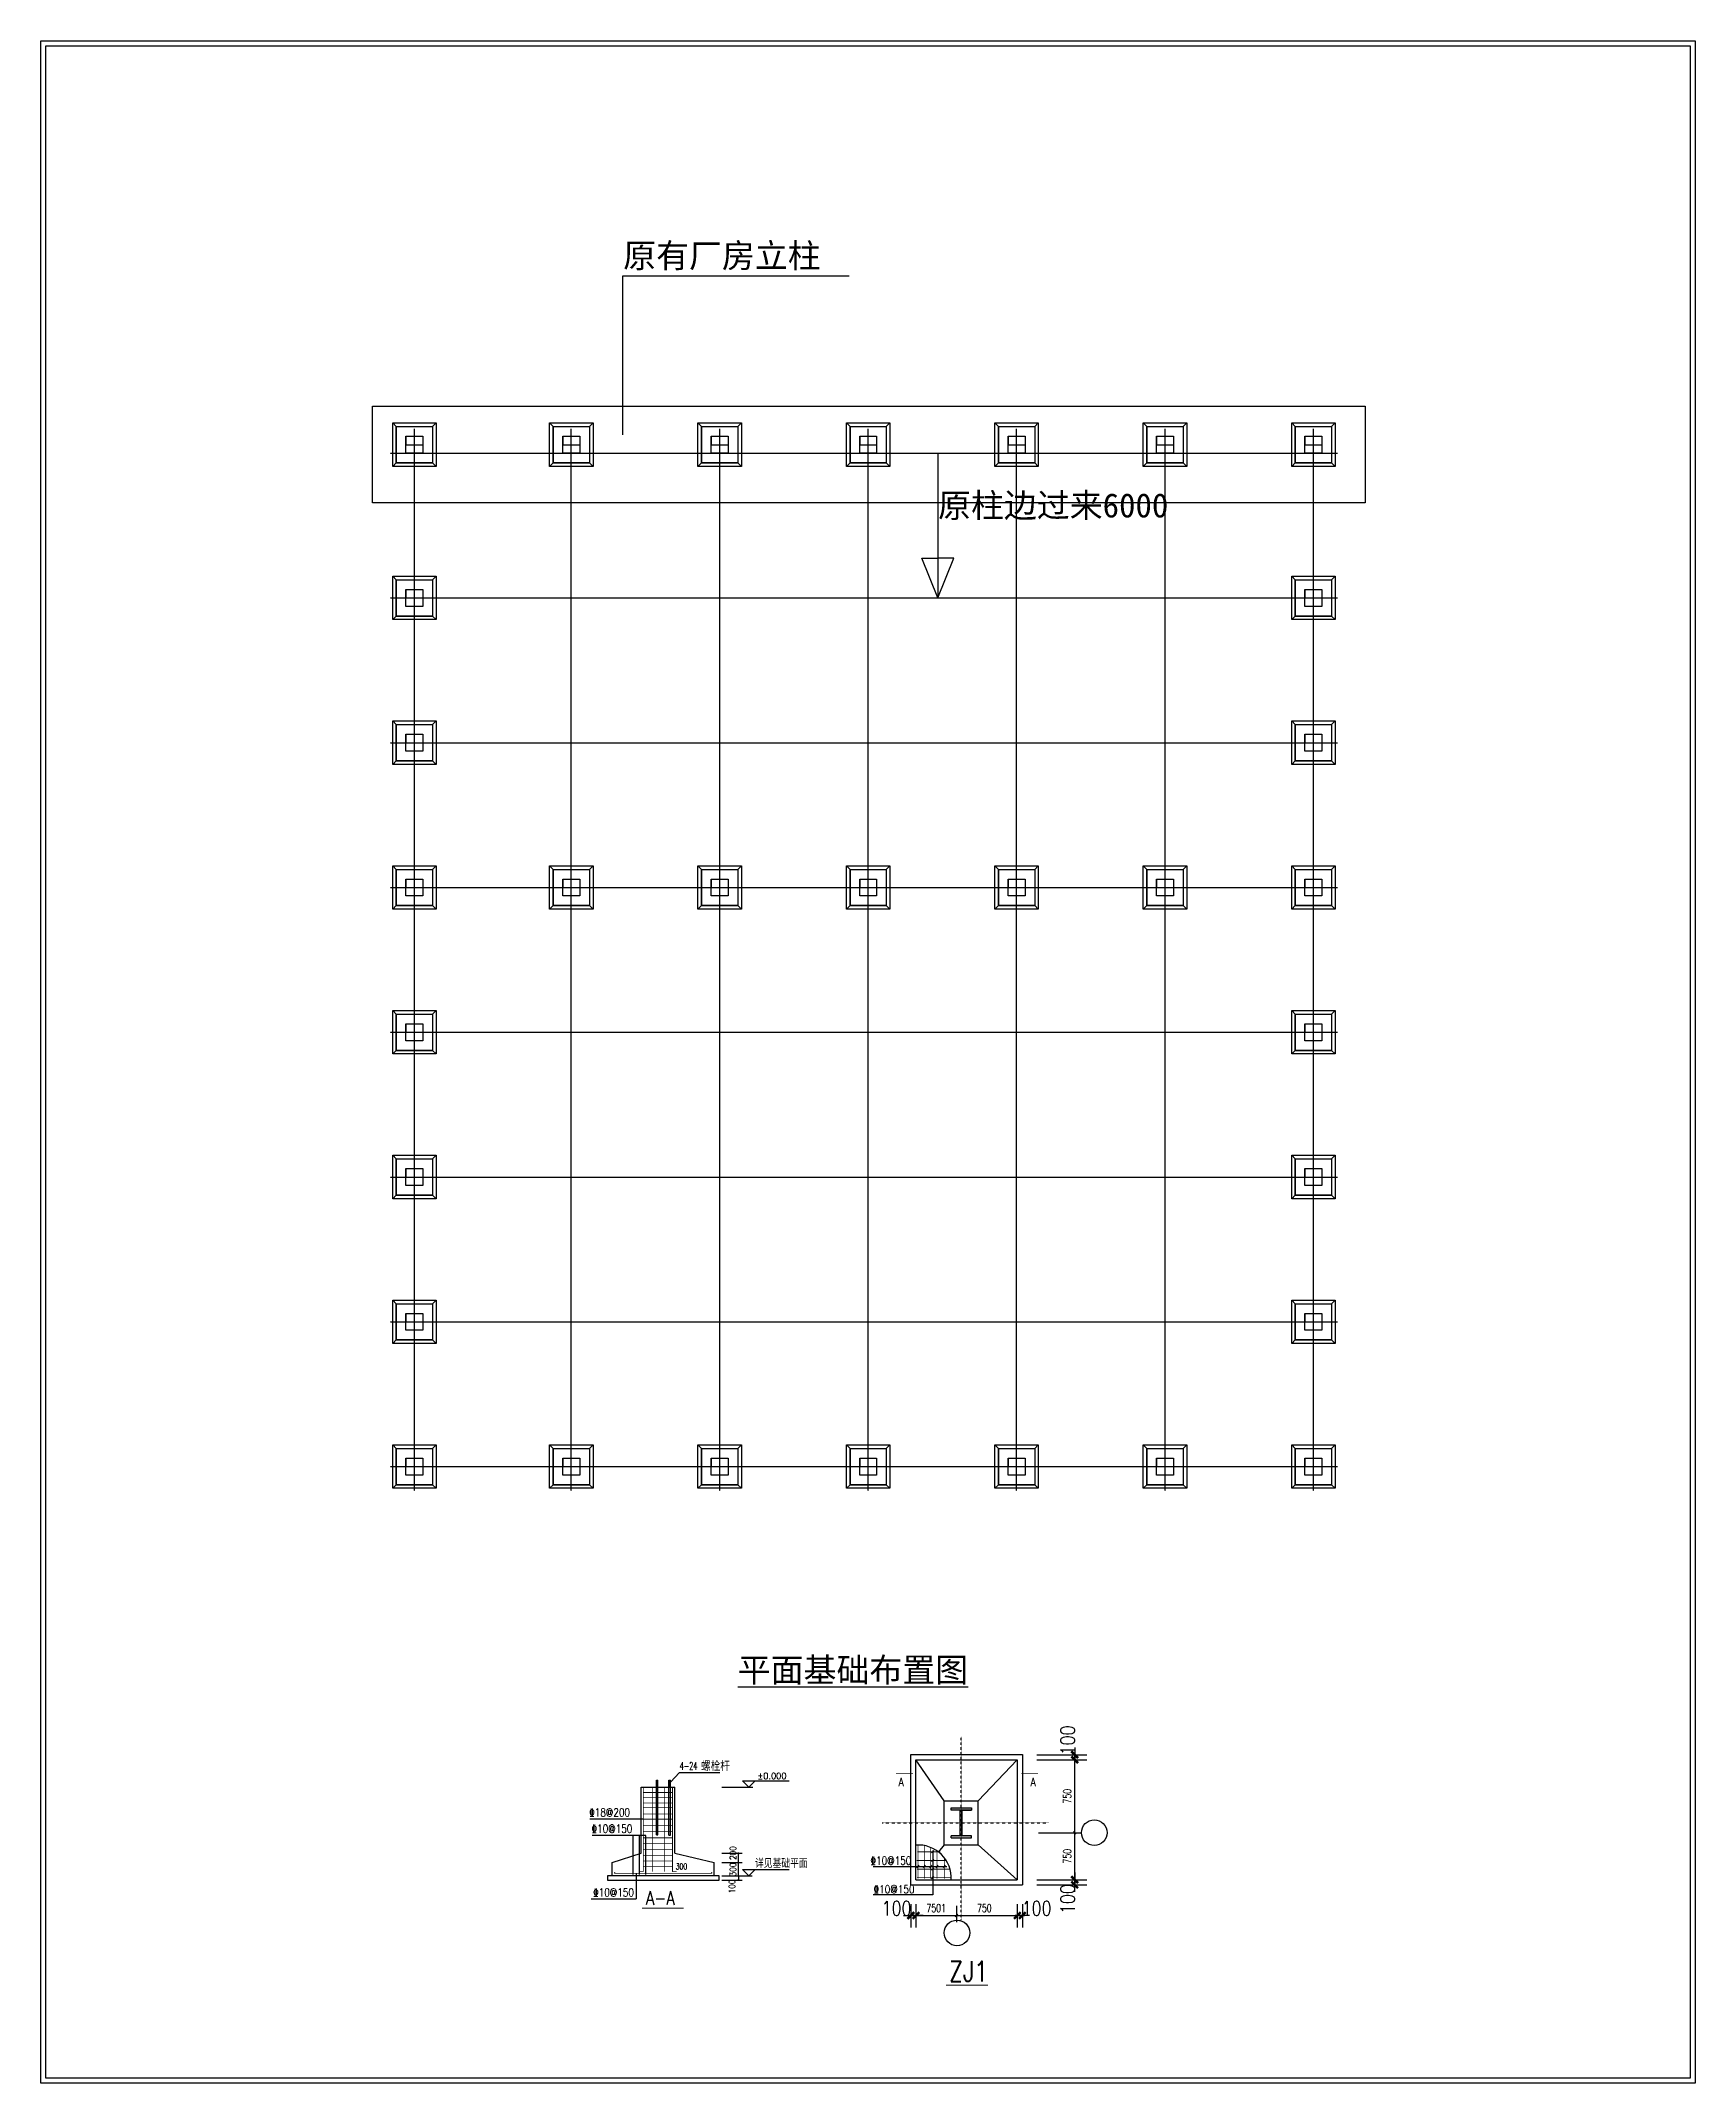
# Model space of a CAD drawing. Header units: millimetres. Extents: x -300006 to 582436, y -239689 to 0.
# Drawn here: x -258258 to -189713, y -133800 to -49163 of the extents above; entities that cross this region are included whole.
import ezdxf
from ezdxf.enums import TextEntityAlignment as Align

# ---------------------------------------------------------------- set-up
doc = ezdxf.new("R2010")
doc.units = ezdxf.units.MM
doc.linetypes.add('ACAD_ISO04W100', pattern=[30.5, 24, -3, 0.5, -3])
doc.linetypes.add('DOTE', pattern=[2.42, 2, -0.2, 0.02, -0.2])
for name, color, linetype in [('201', 8, 'Continuous'), ('202', 1, 'Continuous'), ('205', 253, 'Continuous'), ('AXIS', 3, 'Continuous'), ('DOTE', 252, 'DOTE'), ('JT', 2, 'Continuous'), ('PUB_DIM', 3, 'Continuous'), ('PUB_TEXT', 7, 'Continuous'), ('PUB_TX', 3, 'Continuous'), ('PUB_WZ', 7, 'Continuous'), ('ZAX1', 3, 'Continuous')]:
    doc.layers.add(name, color=color, linetype=linetype)
doc.styles.add('_HZTXT', font='txt.shx', dxfattribs={"width": 0.8, "bigfont": 'hztxt.shx'})
doc.styles.add('_ROMANS', font='romans__.ttf', dxfattribs={"width": 0.6})
doc.styles.add('_TCH_DIM_T3', font='SIMPLEX', dxfattribs={"width": 0.705882, "bigfont": 'GBCBIG'})
doc.styles.add('_TXT', font='SIMPLEX.shx', dxfattribs={"width": 0.6})
doc.styles.add('DIM_FONT', font='SIMPLEX.shx', dxfattribs={"width": 0.8})
doc.styles.get("Standard").update_dxf_attribs({"font": 'txt.shx', "height": 200})
doc.dimstyles.new('AXIS200', dxfattribs={"dimscale": 2, "dimtxt": 300, "dimasz": 1, "dimexe": 250, "dimexo": 300, "dimgap": 150, "dimtad": 1, "dimdec": 0, "dimzin": 0, "dimdsep": 46, "dimtxsty": 'DIM_FONT', "dimblk": '_DIMX', "dimcen": 0.09, "dimse1": 1, "dimse2": 1, "dimclrt": 7, "dimadec": 0, "dimazin": 0, "dimtfac": 1, "dimtdec": 0, "dimtix": 1, "dimtmove": 2, "dimatfit": 3, "dimldrblk": '_DIMX', "dimfxl": 1, "dimtolj": 1, "dimtzin": 0, "dimarcsym": 0})

msp = doc.modelspace()

# ---------------------------------------------------------------- texts
at = {"char_height": 1000, "attachment_point": 1}
for s, insert in [('{\\fSimSun|b1|i0|c134|p2;原有厂房立柱}', (-234129.5, -57562.5)), ('{\\fSimSun|b1|i0|c134|p2;原柱边过来6000}', (-221083.1, -67914)), ('{\\fSimSun|b1|i0|c134|p2;\\L平面基础布置图}', (-229381.6, -116176.3))]:
    msp.add_mtext_dynamic_manual_height_columns(s, width=11844.803, gutter_width=1, heights=[0], dxfattribs=dict(at, insert=insert))
at = {"layer": '205', "width": 1.05231}
msp.add_text('%%p0.000', height=262.5, dxfattribs=at).set_placement((-228560.9, -121196.6, 109.6), (-227363.9, -121196.6, 109.6), align=Align.FIT)
at = {"layer": '205'}
for s, width, p, p2 in [('200', 0.925713, (-229450.4, -124550.4, 109.6), (-229450.4, -123983.4, 109.6)), ('300', 0.925713, (-229450.4, -125229.4, 109.6), (-229450.4, -124662.4, 109.6)), ('100', 1.079999, (-229490.9, -125934.5, 109.6), (-229490.9, -125367.5, 109.6))]:
    msp.add_text(s, height=262.5, rotation=90, dxfattribs=dict(at, width=width)).set_placement(p, p2, align=Align.FIT)
at = {"layer": '205', "style": '_HZTXT', "width": 0.8}
msp.add_text('详见基础平面', height=336, dxfattribs=at).set_placement((-228665.5, -124876.8, 54.8))
at = {"layer": 'PUB_DIM', "color": 7, "style": '_TCH_DIM_T3', "width": 0.705882}
msp.add_text('750', height=333.2, dxfattribs=at).set_placement((-219469, -126709.2, 54.8))
at = {"layer": 'PUB_DIM', "color": 7, "char_height": 333.2, "attachment_point": 5, "rotation": 90, "style": '_TCH_DIM_T3'}
for insert in [(-215728.8, -121908.3, 54.8), (-215728.8, -124393.8, 54.8)]:
    msp.add_mtext('\\A1;750', dxfattribs=dict(at, insert=insert))
at = {"layer": 'PUB_DIM', "color": 7, "insert": (-221160.2, -126542.6, 54.8), "char_height": 333.2, "attachment_point": 5, "style": '_TCH_DIM_T3'}
msp.add_mtext('\\A1;7501', dxfattribs=at)
at = {"layer": 'PUB_TEXT'}
for s, height, style, width, p in [('4-24', 315, '_ROMANS', 0.6, (-231787.9, -120809.4, 109.6)), ('螺栓杆', 385, '_HZTXT', 0.8, (-230906.5, -120860.6, 109.6)), ('A-A', 560, '_TXT', 0.8, (-233190.7, -126407, 109.6)), ('ZJ1', 840, '_TXT', 0.8, (-220624.1, -129586.7, 109.6))]:
    msp.add_text(s, height=height, dxfattribs=dict(at, style=style, width=width)).set_placement(p)
at = {"layer": 'PUB_TX', "style": 'DIM_FONT', "width": 0.8}
for p in [(-222612.5, -121321.3, 109.6), (-217146.3, -121321.3, 109.6)]:
    msp.add_text('A', height=350, dxfattribs=at).set_placement(p, align=Align.MIDDLE)
at = {"layer": 'PUB_WZ'}
for s, height, style, width, p in [('%%13218@200', 336, '_HZTXT', 0.8, (-235538.3, -122748.9, 109.6)), ('%%13210@150', 336, '_HZTXT', 0.8, (-235441.8, -123423.1, 109.6)), ('%%13210@150', 336, '_HZTXT', 0.8, (-223883.1, -124746.5, 109.6)), ('300', 252, '_TXT', 0.6, (-231952.5, -124944.1, 109.6)), ('%%13210@150', 336, '_HZTXT', 0.8, (-235375.6, -126065.5, 109.6)), ('%%13210@150', 336, '_HZTXT', 0.8, (-223754.1, -125932.4, 109.6))]:
    msp.add_text(s, height=height, dxfattribs=dict(at, style=style, width=width)).set_placement(p)

# ---------------------------------------------------------------- blocks, each defined once
blk = doc.blocks.new('_DIMX')
blk.add_line((-150, 0), (150, 0))
at = {"const_width": 50}
blk.add_lwpolyline([(-70, -70), (70, 70)], dxfattribs=at)
blk = doc.blocks.new('*D6')
at = {"layer": 'AXIS', "color": 0, "lineweight": -2, "transparency": 16777216}
for p, q in [((-222212, -126851), (-222214, -126851)), ((-222210, -126377), (-222210, -127351)), ((-222210, -126851), (-222000, -126851)), ((-222000, -126377), (-222000, -127351)), ((-221998, -126851), (-221996, -126851))]:
    blk.add_line(p, q, dxfattribs=at)
at = {"layer": 'Defpoints', "color": 0, "transparency": 16777216}
for p in [(-222210, -125777), (-222000, -125777), (-222000, -126851)]:
    blk.add_point(p, dxfattribs=at)
at = {"layer": 'AXIS', "color": 0, "lineweight": -2, "transparency": 16777216, "xscale": 2, "yscale": 2, "zscale": 2}
blk.add_blockref('_DIMX', (-222210, -126851), dxfattribs=at)
at = {"layer": 'AXIS', "color": 0, "lineweight": -2, "transparency": 16777216, "xscale": 2, "yscale": 2, "zscale": 2, "rotation": 180}
blk.add_blockref('_DIMX', (-222000, -126851), dxfattribs=at)
at = {"layer": 'AXIS', "color": 7, "transparency": 16777216, "insert": (-222803, -126556), "char_height": 600, "attachment_point": 5, "style": 'DIM_FONT'}
blk.add_mtext('\\A1;100', dxfattribs=at)
blk = doc.blocks.new('*D7')
at = {"layer": 'AXIS', "color": 0, "lineweight": -2, "transparency": 16777216}
for p, q in [((-217802, -126851), (-217804, -126851)), ((-217800, -126377), (-217800, -127351)), ((-217800, -126851), (-217590, -126851)), ((-217590, -126377), (-217590, -127351)), ((-217588, -126851), (-217586, -126851))]:
    blk.add_line(p, q, dxfattribs=at)
at = {"layer": 'Defpoints', "color": 0, "transparency": 16777216}
for p in [(-217800, -125777), (-217590, -125777), (-217590, -126851)]:
    blk.add_point(p, dxfattribs=at)
at = {"layer": 'AXIS', "color": 0, "lineweight": -2, "transparency": 16777216, "xscale": 2, "yscale": 2, "zscale": 2}
blk.add_blockref('_DIMX', (-217800, -126851), dxfattribs=at)
at = {"layer": 'AXIS', "color": 0, "lineweight": -2, "transparency": 16777216, "xscale": 2, "yscale": 2, "zscale": 2, "rotation": 180}
blk.add_blockref('_DIMX', (-217590, -126851), dxfattribs=at)
at = {"layer": 'AXIS', "color": 7, "transparency": 16777216, "insert": (-216998, -126556), "char_height": 600, "attachment_point": 5, "style": 'DIM_FONT'}
blk.add_mtext('\\A1;100', dxfattribs=at)
blk = doc.blocks.new('*D8')
at = {"layer": 'AXIS', "color": 0, "lineweight": -2, "transparency": 16777216}
for p, q in [((-215421, -120185), (-215421, -120183)), ((-216990, -120187), (-214921, -120187)), ((-216990, -120397), (-214921, -120397)), ((-215421, -120397), (-215421, -120187)), ((-215421, -120399), (-215421, -120401))]:
    blk.add_line(p, q, dxfattribs=at)
at = {"layer": 'Defpoints', "color": 0, "transparency": 16777216}
for p in [(-217590, -120187), (-217590, -120397), (-215421, -120187)]:
    blk.add_point(p, dxfattribs=at)
at = {"layer": 'AXIS', "color": 0, "lineweight": -2, "transparency": 16777216, "xscale": 2, "yscale": 2, "zscale": 2}
for p, rotation in [((-215421, -120187), 270), ((-215421, -120397), 90)]:
    blk.add_blockref('_DIMX', p, dxfattribs=dict(at, rotation=rotation))
at = {"layer": 'AXIS', "color": 7, "transparency": 16777216, "insert": (-215715, -119594), "char_height": 600, "attachment_point": 5, "rotation": 90, "style": 'DIM_FONT'}
blk.add_mtext('\\A1;100', dxfattribs=at)
blk = doc.blocks.new('*D9')
at = {"layer": 'AXIS', "color": 0, "lineweight": -2, "transparency": 16777216}
for p, q in [((-216990, -125368), (-214921, -125368)), ((-216990, -125578), (-214921, -125578)), ((-215421, -125366), (-215421, -125364)), ((-215421, -125578), (-215421, -125368)), ((-215421, -125580), (-215421, -125582))]:
    blk.add_line(p, q, dxfattribs=at)
at = {"layer": 'Defpoints', "color": 0, "transparency": 16777216}
for p in [(-217590, -125368), (-217590, -125578), (-215421, -125368)]:
    blk.add_point(p, dxfattribs=at)
at = {"layer": 'AXIS', "color": 0, "lineweight": -2, "transparency": 16777216, "xscale": 2, "yscale": 2, "zscale": 2}
for p, rotation in [((-215421, -125368), 270), ((-215421, -125578), 90)]:
    blk.add_blockref('_DIMX', p, dxfattribs=dict(at, rotation=rotation))
at = {"layer": 'AXIS', "color": 7, "transparency": 16777216, "insert": (-215715, -126171), "char_height": 600, "attachment_point": 5, "rotation": 90, "style": 'DIM_FONT'}
blk.add_mtext('\\A1;100', dxfattribs=at)
blk = doc.blocks.new('_ArchTick')
at = {"color": 0, "linetype": 'ByBlock', "const_width": 0.4}
blk.add_lwpolyline([(-0.5, -0.5), (0.5, 0.5)], dxfattribs=at)

# ---------------------------------------------------------------- dimensions: what is measured, and where the dimension line sits
at = {"layer": 'AXIS'}
for base, p1, p2, angle, picture, middle in [((-215420.8, -120186.8, 109.6), (-217590.4, -120396.8, 109.6), (-217590.4, -120186.8, 109.6), 90, '*D8', (-215715.4, -119594, 109.6)), ((-215420.8, -125367.8, 109.6), (-217590.4, -125577.8, 109.6), (-217590.4, -125367.8, 109.6), 90, '*D9', (-215715.4, -126170.5, 109.6)), ((-222000.4, -126850.6, 109.6), (-222210.4, -125776.5, 109.6), (-222000.4, -125776.5, 109.6), 0, '*D6', (-222803.2, -126556, 109.6)), ((-217590.4, -126850.6, 109.6), (-217800.4, -125776.5, 109.6), (-217590.4, -125776.5, 109.6), 0, '*D7', (-216997.7, -126556, 109.6))]:
    dim = msp.add_linear_dim(base=base, p1=p1, p2=p2, angle=angle, text='100', dimstyle='AXIS200', override={"dimsah": 1, "dimse1": 0, "dimse2": 0}, dxfattribs=at)
    dim.commit()
    dim.dimension.update_dxf_attribs({"geometry": picture, "text_midpoint": middle, "dimtype": 161})

# ---------------------------------------------------------------- hatches: boundary and pattern name
h = msp.add_hatch(color=256)
h.paths.add_polyline_path([(-220122.1, -122391.2), (-220542.1, -122391.2), (-220542.1, -122482.4), (-220122.1, -122482.4)])
h.paths.add_polyline_path([(-219701.6, -122391.2), (-220122.1, -122391.2), (-220122.1, -122482.4), (-219701.6, -122482.4)])
h.paths.add_polyline_path([(-220078, -122482.4), (-220122.1, -122482.4), (-220122.1, -123545.1), (-220077.5, -123545.1)])
h.paths.add_polyline_path([(-220122.1, -122482.4), (-220165.2, -122482.4), (-220165.7, -123545.1), (-220122.1, -123545.1)])
h.paths.add_polyline_path([(-219701.6, -123545.1), (-220122.1, -123545.1), (-220122.1, -123636.3), (-219701.6, -123636.3)])
h.paths.add_polyline_path([(-220122.1, -123545.1), (-220541.6, -123545.1), (-220541.6, -123636.3), (-220122.1, -123636.3)])

# ---------------------------------------------------------------- linework, layer by layer
at = {"color": 0}
for p, q in [((-234138.5, -65496.6), (-234138.5, -58897)), ((-234138.5, -58897), (-224766.7, -58897)), ((-221092.1, -66248.5), (-221092.1, -72248.5)), ((-221092.1, -72248.5), (-221752.7, -70598.3)), ((-221752.7, -70598.3), (-221092.1, -70598.3)), ((-221092.1, -72248.5), (-220431.5, -70598.3)), ((-220431.5, -70598.3), (-221092.1, -70598.3))]:
    msp.add_line(p, q, dxfattribs=at)
at = {"color": 251}
for p, q in [((-243679.5, -64998.5), (-243529.5, -65148.5)), ((-243529.5, -65148.5), (-243529.5, -66648.5)), ((-242029.5, -65148.5), (-241879.5, -64998.5)), ((-237179.5, -64998.5), (-237029.5, -65148.5)), ((-237029.5, -65148.5), (-237029.5, -66648.5)), ((-235529.5, -65148.5), (-235379.5, -64998.5)), ((-231029.5, -64998.5), (-230879.5, -65148.5)), ((-230879.5, -65148.5), (-230879.5, -66648.5)), ((-229379.5, -65148.5), (-229229.5, -64998.5)), ((-224879.5, -64998.5), (-224729.5, -65148.5)), ((-224729.5, -65148.5), (-224729.5, -66648.5)), ((-223229.5, -65148.5), (-223079.5, -64998.5)), ((-218729.5, -64998.5), (-218579.5, -65148.5)), ((-218579.5, -65148.5), (-218579.5, -66648.5)), ((-217079.5, -65148.5), (-216929.5, -64998.5)), ((-212579.5, -64998.5), (-212429.5, -65148.5)), ((-212429.5, -65148.5), (-212429.5, -66648.5)), ((-210929.5, -65148.5), (-210779.5, -64998.5)), ((-206429.5, -64998.5), (-206279.5, -65148.5)), ((-206279.5, -65148.5), (-206279.5, -66648.5)), ((-204779.5, -65148.5), (-204629.5, -64998.5)), ((-243129.5, -65548.5), (-243129.5, -65898.5)), ((-243129.5, -65898.5), (-242429.5, -65898.5)), ((-236629.5, -65548.5), (-236629.5, -65898.5)), ((-236629.5, -65898.5), (-235929.5, -65898.5)), ((-230479.5, -65548.5), (-230479.5, -65898.5)), ((-230479.5, -65898.5), (-229779.5, -65898.5)), ((-224329.5, -65548.5), (-224329.5, -65898.5)), ((-224329.5, -65898.5), (-223629.5, -65898.5)), ((-218179.5, -65548.5), (-218179.5, -65898.5)), ((-218179.5, -65898.5), (-217479.5, -65898.5)), ((-212029.5, -65548.5), (-212029.5, -65898.5)), ((-212029.5, -65898.5), (-211329.5, -65898.5)), ((-205879.5, -65548.5), (-205879.5, -65898.5)), ((-205879.5, -65898.5), (-205179.5, -65898.5)), ((-243679.5, -66798.5), (-243529.5, -66648.5)), ((-243529.5, -66648.5), (-242029.5, -66648.5)), ((-241879.5, -66798.5), (-242029.5, -66648.5)), ((-237179.5, -66798.5), (-237029.5, -66648.5)), ((-237029.5, -66648.5), (-235529.5, -66648.5)), ((-235379.5, -66798.5), (-235529.5, -66648.5)), ((-231029.5, -66798.5), (-230879.5, -66648.5)), ((-230879.5, -66648.5), (-229379.5, -66648.5)), ((-229229.5, -66798.5), (-229379.5, -66648.5)), ((-224879.5, -66798.5), (-224729.5, -66648.5)), ((-224729.5, -66648.5), (-223229.5, -66648.5)), ((-223079.5, -66798.5), (-223229.5, -66648.5)), ((-218729.5, -66798.5), (-218579.5, -66648.5)), ((-218579.5, -66648.5), (-217079.5, -66648.5)), ((-216929.5, -66798.5), (-217079.5, -66648.5)), ((-212579.5, -66798.5), (-212429.5, -66648.5)), ((-212429.5, -66648.5), (-210929.5, -66648.5)), ((-210779.5, -66798.5), (-210929.5, -66648.5)), ((-206429.5, -66798.5), (-206279.5, -66648.5)), ((-206279.5, -66648.5), (-204779.5, -66648.5)), ((-204629.5, -66798.5), (-204779.5, -66648.5))]:
    msp.add_line(p, q, dxfattribs=at)
for p, q in [((-243679.5, -71348.5), (-243529.5, -71498.5)), ((-243529.5, -71498.5), (-243529.5, -72998.5)), ((-243129.5, -71898.5), (-243129.5, -72248.5)), ((-242029.5, -71498.5), (-241879.5, -71348.5)), ((-206429.5, -71348.5), (-206279.5, -71498.5)), ((-206279.5, -71498.5), (-206279.5, -72998.5)), ((-205879.5, -71898.5), (-205879.5, -72248.5)), ((-204779.5, -71498.5), (-204629.5, -71348.5)), ((-243129.5, -72248.5), (-242429.5, -72248.5)), ((-205879.5, -72248.5), (-205179.5, -72248.5)), ((-243679.5, -73148.5), (-243529.5, -72998.5)), ((-243529.5, -72998.5), (-242029.5, -72998.5)), ((-241879.5, -73148.5), (-242029.5, -72998.5)), ((-206429.5, -73148.5), (-206279.5, -72998.5)), ((-206279.5, -72998.5), (-204779.5, -72998.5)), ((-204629.5, -73148.5), (-204779.5, -72998.5)), ((-243679.5, -77348.5), (-243529.5, -77498.5)), ((-243529.5, -77498.5), (-243529.5, -78998.5)), ((-242029.5, -77498.5), (-241879.5, -77348.5)), ((-206429.5, -77348.5), (-206279.5, -77498.5)), ((-206279.5, -77498.5), (-206279.5, -78998.5)), ((-204779.5, -77498.5), (-204629.5, -77348.5)), ((-243129.5, -77898.5), (-243129.5, -78248.5)), ((-243129.5, -78248.5), (-242429.5, -78248.5)), ((-205879.5, -77898.5), (-205879.5, -78248.5)), ((-205879.5, -78248.5), (-205179.5, -78248.5)), ((-243679.5, -79148.5), (-243529.5, -78998.5)), ((-243529.5, -78998.5), (-242029.5, -78998.5)), ((-241879.5, -79148.5), (-242029.5, -78998.5)), ((-206429.5, -79148.5), (-206279.5, -78998.5)), ((-206279.5, -78998.5), (-204779.5, -78998.5)), ((-204629.5, -79148.5), (-204779.5, -78998.5)), ((-243679.5, -83348.5), (-243529.5, -83498.5)), ((-243529.5, -83498.5), (-243529.5, -84998.5)), ((-242029.5, -83498.5), (-241879.5, -83348.5)), ((-237179.5, -83348.5), (-237029.5, -83498.5)), ((-237029.5, -83498.5), (-237029.5, -84998.5)), ((-235529.5, -83498.5), (-235379.5, -83348.5)), ((-231029.5, -83348.5), (-230879.5, -83498.5)), ((-230879.5, -83498.5), (-230879.5, -84998.5)), ((-229379.5, -83498.5), (-229229.5, -83348.5)), ((-224879.5, -83348.5), (-224729.5, -83498.5)), ((-224729.5, -83498.5), (-224729.5, -84998.5)), ((-223229.5, -83498.5), (-223079.5, -83348.5)), ((-218729.5, -83348.5), (-218579.5, -83498.5)), ((-218579.5, -83498.5), (-218579.5, -84998.5)), ((-217079.5, -83498.5), (-216929.5, -83348.5)), ((-212579.5, -83348.5), (-212429.5, -83498.5)), ((-212429.5, -83498.5), (-212429.5, -84998.5)), ((-210929.5, -83498.5), (-210779.5, -83348.5)), ((-206429.5, -83348.5), (-206279.5, -83498.5)), ((-206279.5, -83498.5), (-206279.5, -84998.5)), ((-204779.5, -83498.5), (-204629.5, -83348.5)), ((-243129.5, -83898.5), (-243129.5, -84248.5)), ((-243129.5, -84248.5), (-242429.5, -84248.5)), ((-236629.5, -83898.5), (-236629.5, -84248.5)), ((-236629.5, -84248.5), (-235929.5, -84248.5)), ((-230479.5, -83898.5), (-230479.5, -84248.5)), ((-230479.5, -84248.5), (-229779.5, -84248.5)), ((-224329.5, -83898.5), (-224329.5, -84248.5)), ((-224329.5, -84248.5), (-223629.5, -84248.5)), ((-218179.5, -83898.5), (-218179.5, -84248.5)), ((-218179.5, -84248.5), (-217479.5, -84248.5)), ((-212029.5, -83898.5), (-212029.5, -84248.5)), ((-212029.5, -84248.5), (-211329.5, -84248.5)), ((-205879.5, -83898.5), (-205879.5, -84248.5)), ((-205879.5, -84248.5), (-205179.5, -84248.5)), ((-243679.5, -85148.5), (-243529.5, -84998.5)), ((-243529.5, -84998.5), (-242029.5, -84998.5)), ((-241879.5, -85148.5), (-242029.5, -84998.5)), ((-237179.5, -85148.5), (-237029.5, -84998.5)), ((-237029.5, -84998.5), (-235529.5, -84998.5)), ((-235379.5, -85148.5), (-235529.5, -84998.5)), ((-231029.5, -85148.5), (-230879.5, -84998.5)), ((-230879.5, -84998.5), (-229379.5, -84998.5)), ((-229229.5, -85148.5), (-229379.5, -84998.5)), ((-224879.5, -85148.5), (-224729.5, -84998.5)), ((-224729.5, -84998.5), (-223229.5, -84998.5)), ((-223079.5, -85148.5), (-223229.5, -84998.5)), ((-218729.5, -85148.5), (-218579.5, -84998.5)), ((-218579.5, -84998.5), (-217079.5, -84998.5)), ((-216929.5, -85148.5), (-217079.5, -84998.5)), ((-212579.5, -85148.5), (-212429.5, -84998.5)), ((-212429.5, -84998.5), (-210929.5, -84998.5)), ((-210779.5, -85148.5), (-210929.5, -84998.5)), ((-206429.5, -85148.5), (-206279.5, -84998.5)), ((-206279.5, -84998.5), (-204779.5, -84998.5)), ((-204629.5, -85148.5), (-204779.5, -84998.5)), ((-243679.5, -89348.5), (-243529.5, -89498.5)), ((-243529.5, -89498.5), (-243529.5, -90998.5)), ((-242029.5, -89498.5), (-241879.5, -89348.5)), ((-206429.5, -89348.5), (-206279.5, -89498.5)), ((-206279.5, -89498.5), (-206279.5, -90998.5)), ((-204779.5, -89498.5), (-204629.5, -89348.5)), ((-243129.5, -89898.5), (-243129.5, -90248.5)), ((-243129.5, -90248.5), (-242429.5, -90248.5)), ((-205879.5, -89898.5), (-205879.5, -90248.5)), ((-205879.5, -90248.5), (-205179.5, -90248.5)), ((-243679.5, -91148.5), (-243529.5, -90998.5)), ((-243529.5, -90998.5), (-242029.5, -90998.5)), ((-241879.5, -91148.5), (-242029.5, -90998.5)), ((-206429.5, -91148.5), (-206279.5, -90998.5)), ((-206279.5, -90998.5), (-204779.5, -90998.5)), ((-204629.5, -91148.5), (-204779.5, -90998.5)), ((-243679.5, -95348.5), (-243529.5, -95498.5)), ((-243529.5, -95498.5), (-243529.5, -96998.5)), ((-242029.5, -95498.5), (-241879.5, -95348.5)), ((-206429.5, -95348.5), (-206279.5, -95498.5)), ((-206279.5, -95498.5), (-206279.5, -96998.5)), ((-204779.5, -95498.5), (-204629.5, -95348.5)), ((-243129.5, -95898.5), (-243129.5, -96248.5)), ((-243129.5, -96248.5), (-242429.5, -96248.5)), ((-205879.5, -95898.5), (-205879.5, -96248.5)), ((-205879.5, -96248.5), (-205179.5, -96248.5)), ((-243679.5, -97148.5), (-243529.5, -96998.5)), ((-243529.5, -96998.5), (-242029.5, -96998.5)), ((-241879.5, -97148.5), (-242029.5, -96998.5)), ((-206429.5, -97148.5), (-206279.5, -96998.5)), ((-206279.5, -96998.5), (-204779.5, -96998.5)), ((-204629.5, -97148.5), (-204779.5, -96998.5)), ((-243679.5, -101348.5), (-243529.5, -101498.5)), ((-243529.5, -101498.5), (-243529.5, -102998.5)), ((-242029.5, -101498.5), (-241879.5, -101348.5)), ((-206429.5, -101348.5), (-206279.5, -101498.5)), ((-206279.5, -101498.5), (-206279.5, -102998.5)), ((-204779.5, -101498.5), (-204629.5, -101348.5)), ((-243129.5, -101898.5), (-243129.5, -102248.5)), ((-243129.5, -102248.5), (-242429.5, -102248.5)), ((-205879.5, -101898.5), (-205879.5, -102248.5)), ((-205879.5, -102248.5), (-205179.5, -102248.5)), ((-243679.5, -103148.5), (-243529.5, -102998.5)), ((-243529.5, -102998.5), (-242029.5, -102998.5)), ((-241879.5, -103148.5), (-242029.5, -102998.5)), ((-206429.5, -103148.5), (-206279.5, -102998.5)), ((-206279.5, -102998.5), (-204779.5, -102998.5)), ((-204629.5, -103148.5), (-204779.5, -102998.5)), ((-243679.5, -107348.5), (-243529.5, -107498.5)), ((-242029.5, -107498.5), (-241879.5, -107348.5)), ((-237179.5, -107348.5), (-237029.5, -107498.5)), ((-235529.5, -107498.5), (-235379.5, -107348.5)), ((-231029.5, -107348.5), (-230879.5, -107498.5)), ((-229379.5, -107498.5), (-229229.5, -107348.5)), ((-224879.5, -107348.5), (-224729.5, -107498.5)), ((-223229.5, -107498.5), (-223079.5, -107348.5)), ((-218729.5, -107348.5), (-218579.5, -107498.5)), ((-217079.5, -107498.5), (-216929.5, -107348.5)), ((-212579.5, -107348.5), (-212429.5, -107498.5)), ((-210929.5, -107498.5), (-210779.5, -107348.5)), ((-206429.5, -107348.5), (-206279.5, -107498.5)), ((-204779.5, -107498.5), (-204629.5, -107348.5)), ((-243529.5, -107498.5), (-243529.5, -108998.5)), ((-243129.5, -107898.5), (-243129.5, -108248.5)), ((-243129.5, -108248.5), (-242429.5, -108248.5)), ((-237029.5, -107498.5), (-237029.5, -108998.5)), ((-236629.5, -107898.5), (-236629.5, -108248.5)), ((-236629.5, -108248.5), (-235929.5, -108248.5)), ((-230879.5, -107498.5), (-230879.5, -108998.5)), ((-230479.5, -107898.5), (-230479.5, -108248.5)), ((-230479.5, -108248.5), (-229779.5, -108248.5)), ((-224729.5, -107498.5), (-224729.5, -108998.5)), ((-224329.5, -107898.5), (-224329.5, -108248.5)), ((-224329.5, -108248.5), (-223629.5, -108248.5)), ((-218579.5, -107498.5), (-218579.5, -108998.5)), ((-218179.5, -107898.5), (-218179.5, -108248.5)), ((-218179.5, -108248.5), (-217479.5, -108248.5)), ((-212429.5, -107498.5), (-212429.5, -108998.5)), ((-212029.5, -107898.5), (-212029.5, -108248.5)), ((-212029.5, -108248.5), (-211329.5, -108248.5)), ((-206279.5, -107498.5), (-206279.5, -108998.5)), ((-205879.5, -107898.5), (-205879.5, -108248.5)), ((-205879.5, -108248.5), (-205179.5, -108248.5)), ((-243679.5, -109148.5), (-243529.5, -108998.5)), ((-243529.5, -108998.5), (-242029.5, -108998.5)), ((-241879.5, -109148.5), (-242029.5, -108998.5)), ((-237179.5, -109148.5), (-237029.5, -108998.5)), ((-237029.5, -108998.5), (-235529.5, -108998.5)), ((-235379.5, -109148.5), (-235529.5, -108998.5)), ((-231029.5, -109148.5), (-230879.5, -108998.5)), ((-230879.5, -108998.5), (-229379.5, -108998.5)), ((-229229.5, -109148.5), (-229379.5, -108998.5)), ((-224879.5, -109148.5), (-224729.5, -108998.5)), ((-224729.5, -108998.5), (-223229.5, -108998.5)), ((-223079.5, -109148.5), (-223229.5, -108998.5)), ((-218729.5, -109148.5), (-218579.5, -108998.5)), ((-218579.5, -108998.5), (-217079.5, -108998.5)), ((-216929.5, -109148.5), (-217079.5, -108998.5)), ((-212579.5, -109148.5), (-212429.5, -108998.5)), ((-212429.5, -108998.5), (-210929.5, -108998.5)), ((-210779.5, -109148.5), (-210929.5, -108998.5)), ((-206429.5, -109148.5), (-206279.5, -108998.5)), ((-206279.5, -108998.5), (-204779.5, -108998.5)), ((-204629.5, -109148.5), (-204779.5, -108998.5)), ((-232168.4, -121326.9, 109.6), (-231796.8, -120929.6, 109.6)), ((-231796.8, -120929.6, 109.6), (-230130.7, -120929.6, 109.6)), ((-220823.9, -122103.7, 109.6), (-222000.4, -120396.8, 109.6)), ((-219419.3, -122103.7, 109.6), (-217800.4, -120396.8, 109.6)), ((-220542.1, -122482.4, 109.6), (-220542.1, -122391.2, 109.6)), ((-220122.1, -122482.4, 109.6), (-220542.1, -122482.4, 109.6)), ((-220541.6, -122412.4, 109.6), (-220541.6, -122391.2, 109.6)), ((-220541.6, -122391.2, 109.6), (-219701.6, -122391.2, 109.6)), ((-219701.6, -122482.4, 109.6), (-220541.6, -122482.4, 109.6)), ((-220165.7, -123545.1, 109.6), (-220165.2, -122482.4, 109.6)), ((-220122.1, -122482.4, 109.6), (-219702.1, -122482.4, 109.6)), ((-220077.5, -123545.1, 109.6), (-220078, -122482.4, 109.6)), ((-219701.6, -122391.2, 109.6), (-219701.6, -122482.4, 109.6)), ((-219701.6, -123545.1, 109.6), (-220541.6, -123545.1, 109.6)), ((-220541.6, -123636.3, 109.6), (-220541.6, -123545.1, 109.6)), ((-219701.6, -123636.3, 109.6), (-219701.6, -123545.1, 109.6)), ((-220823.9, -123923.8, 109.6), (-221064.4, -124218.9, 109.6)), ((-220541.6, -123636.3, 109.6), (-219701.6, -123636.3, 109.6)), ((-219419.3, -123923.8, 109.6), (-217800.4, -125367.8, 109.6))]:
    msp.add_line(p, q)
at = {"linetype": 'ACAD_ISO04W100'}
for p, q in [((-220823.9, -122103.7, 109.6), (-219419.3, -122103.7, 109.6)), ((-220823.9, -123923.8, 109.6), (-220823.9, -122103.7, 109.6)), ((-219419.3, -123923.8, 109.6), (-219419.3, -122103.7, 109.6)), ((-220823.9, -123923.8, 109.6), (-219419.3, -123923.8, 109.6))]:
    msp.add_line(p, q, dxfattribs=at)
at = {"color": 0}
for points in [[(-258258, -49163), (-189713.3, -49163), (-189713.3, -133799.9), (-258258, -133799.9)], [(-258058, -49363), (-189913.3, -49363), (-189913.3, -133599.9), (-258058, -133599.9)], [(-244520.3, -64299.2), (-203380, -64299.2), (-203380, -68303.2), (-244520.3, -68303.2)]]:
    msp.add_lwpolyline(points, close=True, dxfattribs=at)
at = {"color": 251}
for points in [[(-243679.5, -64998.5), (-241879.5, -64998.5), (-241879.5, -66798.5), (-243679.5, -66798.5)], [(-243529.5, -65148.5), (-242029.5, -65148.5), (-242029.5, -66648.5), (-243529.5, -66648.5)], [(-237179.5, -64998.5), (-235379.5, -64998.5), (-235379.5, -66798.5), (-237179.5, -66798.5)], [(-237029.5, -65148.5), (-235529.5, -65148.5), (-235529.5, -66648.5), (-237029.5, -66648.5)], [(-231029.5, -64998.5), (-229229.5, -64998.5), (-229229.5, -66798.5), (-231029.5, -66798.5)], [(-230879.5, -65148.5), (-229379.5, -65148.5), (-229379.5, -66648.5), (-230879.5, -66648.5)], [(-224879.5, -64998.5), (-223079.5, -64998.5), (-223079.5, -66798.5), (-224879.5, -66798.5)], [(-224729.5, -65148.5), (-223229.5, -65148.5), (-223229.5, -66648.5), (-224729.5, -66648.5)], [(-218729.5, -64998.5), (-216929.5, -64998.5), (-216929.5, -66798.5), (-218729.5, -66798.5)], [(-218579.5, -65148.5), (-217079.5, -65148.5), (-217079.5, -66648.5), (-218579.5, -66648.5)], [(-212579.5, -64998.5), (-210779.5, -64998.5), (-210779.5, -66798.5), (-212579.5, -66798.5)], [(-212429.5, -65148.5), (-210929.5, -65148.5), (-210929.5, -66648.5), (-212429.5, -66648.5)], [(-206429.5, -64998.5), (-204629.5, -64998.5), (-204629.5, -66798.5), (-206429.5, -66798.5)], [(-206279.5, -65148.5), (-204779.5, -65148.5), (-204779.5, -66648.5), (-206279.5, -66648.5)], [(-243129.5, -65548.5), (-242429.5, -65548.5), (-242429.5, -66248.5), (-243129.5, -66248.5)], [(-236629.5, -65548.5), (-235929.5, -65548.5), (-235929.5, -66248.5), (-236629.5, -66248.5)], [(-230479.5, -65548.5), (-229779.5, -65548.5), (-229779.5, -66248.5), (-230479.5, -66248.5)], [(-224329.5, -65548.5), (-223629.5, -65548.5), (-223629.5, -66248.5), (-224329.5, -66248.5)], [(-218179.5, -65548.5), (-217479.5, -65548.5), (-217479.5, -66248.5), (-218179.5, -66248.5)], [(-212029.5, -65548.5), (-211329.5, -65548.5), (-211329.5, -66248.5), (-212029.5, -66248.5)], [(-205879.5, -65548.5), (-205179.5, -65548.5), (-205179.5, -66248.5), (-205879.5, -66248.5)]]:
    msp.add_lwpolyline(points, close=True, dxfattribs=at)
for points in [[(-243679.5, -71348.5), (-241879.5, -71348.5), (-241879.5, -73148.5), (-243679.5, -73148.5)], [(-243529.5, -71498.5), (-242029.5, -71498.5), (-242029.5, -72998.5), (-243529.5, -72998.5)], [(-243129.5, -71898.5), (-242429.5, -71898.5), (-242429.5, -72598.5), (-243129.5, -72598.5)], [(-206429.5, -71348.5), (-204629.5, -71348.5), (-204629.5, -73148.5), (-206429.5, -73148.5)], [(-206279.5, -71498.5), (-204779.5, -71498.5), (-204779.5, -72998.5), (-206279.5, -72998.5)], [(-205879.5, -71898.5), (-205179.5, -71898.5), (-205179.5, -72598.5), (-205879.5, -72598.5)], [(-243679.5, -77348.5), (-241879.5, -77348.5), (-241879.5, -79148.5), (-243679.5, -79148.5)], [(-243529.5, -77498.5), (-242029.5, -77498.5), (-242029.5, -78998.5), (-243529.5, -78998.5)], [(-206429.5, -77348.5), (-204629.5, -77348.5), (-204629.5, -79148.5), (-206429.5, -79148.5)], [(-206279.5, -77498.5), (-204779.5, -77498.5), (-204779.5, -78998.5), (-206279.5, -78998.5)], [(-243129.5, -77898.5), (-242429.5, -77898.5), (-242429.5, -78598.5), (-243129.5, -78598.5)], [(-205879.5, -77898.5), (-205179.5, -77898.5), (-205179.5, -78598.5), (-205879.5, -78598.5)], [(-243679.5, -83348.5), (-241879.5, -83348.5), (-241879.5, -85148.5), (-243679.5, -85148.5)], [(-243529.5, -83498.5), (-242029.5, -83498.5), (-242029.5, -84998.5), (-243529.5, -84998.5)], [(-237179.5, -83348.5), (-235379.5, -83348.5), (-235379.5, -85148.5), (-237179.5, -85148.5)], [(-237029.5, -83498.5), (-235529.5, -83498.5), (-235529.5, -84998.5), (-237029.5, -84998.5)], [(-231029.5, -83348.5), (-229229.5, -83348.5), (-229229.5, -85148.5), (-231029.5, -85148.5)], [(-230879.5, -83498.5), (-229379.5, -83498.5), (-229379.5, -84998.5), (-230879.5, -84998.5)], [(-224879.5, -83348.5), (-223079.5, -83348.5), (-223079.5, -85148.5), (-224879.5, -85148.5)], [(-224729.5, -83498.5), (-223229.5, -83498.5), (-223229.5, -84998.5), (-224729.5, -84998.5)], [(-218729.5, -83348.5), (-216929.5, -83348.5), (-216929.5, -85148.5), (-218729.5, -85148.5)], [(-218579.5, -83498.5), (-217079.5, -83498.5), (-217079.5, -84998.5), (-218579.5, -84998.5)], [(-212579.5, -83348.5), (-210779.5, -83348.5), (-210779.5, -85148.5), (-212579.5, -85148.5)], [(-212429.5, -83498.5), (-210929.5, -83498.5), (-210929.5, -84998.5), (-212429.5, -84998.5)], [(-206429.5, -83348.5), (-204629.5, -83348.5), (-204629.5, -85148.5), (-206429.5, -85148.5)], [(-206279.5, -83498.5), (-204779.5, -83498.5), (-204779.5, -84998.5), (-206279.5, -84998.5)], [(-243129.5, -83898.5), (-242429.5, -83898.5), (-242429.5, -84598.5), (-243129.5, -84598.5)], [(-236629.5, -83898.5), (-235929.5, -83898.5), (-235929.5, -84598.5), (-236629.5, -84598.5)], [(-230479.5, -83898.5), (-229779.5, -83898.5), (-229779.5, -84598.5), (-230479.5, -84598.5)], [(-224329.5, -83898.5), (-223629.5, -83898.5), (-223629.5, -84598.5), (-224329.5, -84598.5)], [(-218179.5, -83898.5), (-217479.5, -83898.5), (-217479.5, -84598.5), (-218179.5, -84598.5)], [(-212029.5, -83898.5), (-211329.5, -83898.5), (-211329.5, -84598.5), (-212029.5, -84598.5)], [(-205879.5, -83898.5), (-205179.5, -83898.5), (-205179.5, -84598.5), (-205879.5, -84598.5)], [(-243679.5, -89348.5), (-241879.5, -89348.5), (-241879.5, -91148.5), (-243679.5, -91148.5)], [(-243529.5, -89498.5), (-242029.5, -89498.5), (-242029.5, -90998.5), (-243529.5, -90998.5)], [(-206429.5, -89348.5), (-204629.5, -89348.5), (-204629.5, -91148.5), (-206429.5, -91148.5)], [(-206279.5, -89498.5), (-204779.5, -89498.5), (-204779.5, -90998.5), (-206279.5, -90998.5)], [(-243129.5, -89898.5), (-242429.5, -89898.5), (-242429.5, -90598.5), (-243129.5, -90598.5)], [(-205879.5, -89898.5), (-205179.5, -89898.5), (-205179.5, -90598.5), (-205879.5, -90598.5)], [(-243679.5, -95348.5), (-241879.5, -95348.5), (-241879.5, -97148.5), (-243679.5, -97148.5)], [(-243529.5, -95498.5), (-242029.5, -95498.5), (-242029.5, -96998.5), (-243529.5, -96998.5)], [(-206429.5, -95348.5), (-204629.5, -95348.5), (-204629.5, -97148.5), (-206429.5, -97148.5)], [(-206279.5, -95498.5), (-204779.5, -95498.5), (-204779.5, -96998.5), (-206279.5, -96998.5)], [(-243129.5, -95898.5), (-242429.5, -95898.5), (-242429.5, -96598.5), (-243129.5, -96598.5)], [(-205879.5, -95898.5), (-205179.5, -95898.5), (-205179.5, -96598.5), (-205879.5, -96598.5)], [(-243679.5, -101348.5), (-241879.5, -101348.5), (-241879.5, -103148.5), (-243679.5, -103148.5)], [(-243529.5, -101498.5), (-242029.5, -101498.5), (-242029.5, -102998.5), (-243529.5, -102998.5)], [(-206429.5, -101348.5), (-204629.5, -101348.5), (-204629.5, -103148.5), (-206429.5, -103148.5)], [(-206279.5, -101498.5), (-204779.5, -101498.5), (-204779.5, -102998.5), (-206279.5, -102998.5)], [(-243129.5, -101898.5), (-242429.5, -101898.5), (-242429.5, -102598.5), (-243129.5, -102598.5)], [(-205879.5, -101898.5), (-205179.5, -101898.5), (-205179.5, -102598.5), (-205879.5, -102598.5)], [(-243679.5, -107348.5), (-241879.5, -107348.5), (-241879.5, -109148.5), (-243679.5, -109148.5)], [(-237179.5, -107348.5), (-235379.5, -107348.5), (-235379.5, -109148.5), (-237179.5, -109148.5)], [(-231029.5, -107348.5), (-229229.5, -107348.5), (-229229.5, -109148.5), (-231029.5, -109148.5)], [(-224879.5, -107348.5), (-223079.5, -107348.5), (-223079.5, -109148.5), (-224879.5, -109148.5)], [(-218729.5, -107348.5), (-216929.5, -107348.5), (-216929.5, -109148.5), (-218729.5, -109148.5)], [(-212579.5, -107348.5), (-210779.5, -107348.5), (-210779.5, -109148.5), (-212579.5, -109148.5)], [(-206429.5, -107348.5), (-204629.5, -107348.5), (-204629.5, -109148.5), (-206429.5, -109148.5)], [(-243529.5, -107498.5), (-242029.5, -107498.5), (-242029.5, -108998.5), (-243529.5, -108998.5)], [(-243129.5, -107898.5), (-242429.5, -107898.5), (-242429.5, -108598.5), (-243129.5, -108598.5)], [(-237029.5, -107498.5), (-235529.5, -107498.5), (-235529.5, -108998.5), (-237029.5, -108998.5)], [(-236629.5, -107898.5), (-235929.5, -107898.5), (-235929.5, -108598.5), (-236629.5, -108598.5)], [(-230879.5, -107498.5), (-229379.5, -107498.5), (-229379.5, -108998.5), (-230879.5, -108998.5)], [(-230479.5, -107898.5), (-229779.5, -107898.5), (-229779.5, -108598.5), (-230479.5, -108598.5)], [(-224729.5, -107498.5), (-223229.5, -107498.5), (-223229.5, -108998.5), (-224729.5, -108998.5)], [(-224329.5, -107898.5), (-223629.5, -107898.5), (-223629.5, -108598.5), (-224329.5, -108598.5)], [(-218579.5, -107498.5), (-217079.5, -107498.5), (-217079.5, -108998.5), (-218579.5, -108998.5)], [(-218179.5, -107898.5), (-217479.5, -107898.5), (-217479.5, -108598.5), (-218179.5, -108598.5)], [(-212429.5, -107498.5), (-210929.5, -107498.5), (-210929.5, -108998.5), (-212429.5, -108998.5)], [(-212029.5, -107898.5), (-211329.5, -107898.5), (-211329.5, -108598.5), (-212029.5, -108598.5)], [(-206279.5, -107498.5), (-204779.5, -107498.5), (-204779.5, -108998.5), (-206279.5, -108998.5)], [(-205879.5, -107898.5), (-205179.5, -107898.5), (-205179.5, -108598.5), (-205879.5, -108598.5)]]:
    msp.add_lwpolyline(points, close=True)
at = {"const_width": 49, "elevation": 109.6}
msp.add_lwpolyline([(-220756.9, -129738.3), (-219019.5, -129738.3)], dxfattribs=at)
at = {"layer": '201', "color": 2}
for p, q in [((-233390.5, -124266.9, 109.6), (-233390.5, -121527, 109.6)), ((-232755, -123513.8, 109.6), (-232755, -121237.5, 109.6)), ((-232692, -123513.8, 109.6), (-232692, -121237.5, 109.6)), ((-232231.4, -123517.1, 109.6), (-232231.4, -121237.5, 109.6)), ((-232168.4, -123517.1, 109.6), (-232168.4, -121237.5, 109.6)), ((-231989.9, -124266.9, 109.6), (-231989.9, -121527, 109.6)), ((-232755, -123513.8, 109.6), (-232692, -123513.8, 109.6)), ((-232231.4, -123517.1, 109.6), (-232168.4, -123517.1, 109.6)), ((-234579.8, -124652.7, 109.6), (-233390.5, -124266.9, 109.6)), ((-231989.9, -124266.9, 109.6), (-230361.5, -124652.7, 109.6)), ((-234579.8, -125207, 109.6), (-234579.8, -124652.7, 109.6)), ((-230361.5, -125207, 109.6), (-230361.5, -124652.7, 109.6))]:
    msp.add_line(p, q, dxfattribs=at)
at = {"layer": '201', "color": 2, "elevation": 109.6}
msp.add_lwpolyline([(-234780.2, -125382), (-230155.7, -125382), (-230155.7, -125207), (-234780.2, -125207), (-234780.2, -125382)], dxfattribs=at)
at = {"layer": '201'}
msp.add_arc((-221905.9, -125304.6, 109.6), 1373.6, 356.961827, 94.303148, dxfattribs=at)
at = {"layer": '202', "const_width": 31.5, "elevation": 109.6}
for points in [[(-233292.5, -125032.3), (-233292.5, -121527)], [(-233292.5, -121552.8), (-232087.9, -121552.8)], [(-233292.5, -121752.9), (-232087.9, -121752.9)], [(-232911.4, -125032.3), (-232911.4, -121527)], [(-232407.4, -125032.3), (-232407.4, -121527)], [(-232087.9, -125032.3), (-232087.9, -121527)], [(-233292.5, -121953), (-232087.9, -121953)], [(-233292.5, -122193.2), (-232087.9, -122193.2)], [(-233292.5, -122380), (-232087.9, -122380)], [(-233292.5, -122646.9), (-232087.9, -122646.9)], [(-233292.5, -122860.3), (-232087.9, -122860.3)], [(-233292.5, -123113.9), (-232087.9, -123113.9)], [(-233292.5, -123367.4), (-232087.9, -123367.4)], [(-233292.5, -123634.2), (-232087.9, -123634.2)], [(-233292.5, -123861.1), (-232087.9, -123861.1)], [(-233292.5, -124114.6), (-232087.9, -124114.6)], [(-233292.5, -124354.7), (-232087.9, -124354.7)], [(-221941.4, -124212.9), (-220987.2, -124212.9)], [(-221912.9, -125324.1), (-221912.9, -123931)], [(-221650.4, -125324.1), (-221650.4, -123954.9)], [(-221387.9, -125324.1), (-221387.9, -124032.4)], [(-221125.4, -125324.1), (-221125.4, -124174.2)], [(-234492.3, -125065.2), (-234448.5, -125065.2)], [(-234492.3, -125109), (-234492.3, -125065.2)], [(-234492.3, -125109), (-230449, -125109)], [(-233292.5, -125032.3), (-233467.5, -125032.3)], [(-233292.5, -124594.9), (-232087.9, -124594.9)], [(-233292.5, -124812.3), (-232087.9, -124812.3)], [(-232087.9, -125032.3), (-231912.9, -125032.3)], [(-230449, -125065.2), (-230492.8, -125065.2)], [(-230449, -125109), (-230449, -125065.2)], [(-221972, -124571.6), (-220744.2, -124571.6)], [(-221956.7, -124930.3), (-220584.2, -124930.3)], [(-220819.8, -125331.7), (-220819.8, -124463.6)], [(-221956.7, -125280.3), (-220532.5, -125280.3)]]:
    msp.add_lwpolyline(points, dxfattribs=at)
at = {"layer": '202', "const_width": 28, "elevation": 109.6}
for points in [[(-233707, -125137, 1), (-233735, -125137, 1), (-233707, -125137)], [(-233444.5, -125137, 1), (-233472.5, -125137, 1), (-233444.5, -125137)], [(-233182, -125137, 1), (-233210, -125137, 1), (-233182, -125137)]]:
    msp.add_lwpolyline(points, format="xyb", dxfattribs=at)
at = {"layer": '205', "linetype": 'Continuous'}
for p, q in [((-222210.4, -125577.8, 109.6), (-222210.4, -120186.8, 109.6)), ((-222210.4, -120186.8, 109.6), (-217590.4, -120186.8, 109.6)), ((-222000.4, -125367.8, 109.6), (-222000.4, -120396.8, 109.6)), ((-222000.4, -120396.8, 109.6), (-217800.4, -120396.8, 109.6)), ((-217800.4, -120396.8, 109.6), (-217800.4, -125367.8, 109.6)), ((-217590.4, -120186.8, 109.6), (-217590.4, -125577.8, 109.6)), ((-222210.4, -125577.8, 109.6), (-217590.4, -125577.8, 109.6)), ((-222000.4, -125367.8, 109.6), (-217800.4, -125367.8, 109.6))]:
    msp.add_line(p, q, dxfattribs=at)
at = {"layer": '205'}
for p, q in [((-230045.4, -121532.6, 109.6), (-228759.5, -121532.6, 109.6)), ((-233721, -125137, 109.6), (-233721, -123534.6, 109.6)), ((-233458.5, -125137, 109.6), (-233458.5, -123534.6, 109.6)), ((-233196, -125137, 109.6), (-233196, -123534.6, 109.6)), ((-230045.4, -124266.9, 109.6), (-229205.4, -124266.9, 109.6)), ((-229345.4, -125207, 109.6), (-229345.4, -124266.9, 109.6)), ((-233589.8, -125109, 109.6), (-233589.8, -126157.1, 109.6)), ((-230045.4, -124652.4, 109.6), (-229205.4, -124652.4, 109.6)), ((-230045.4, -125207, 109.6), (-229205.4, -125207, 109.6)), ((-229345.4, -125207, 109.6), (-229345.4, -125382, 109.6)), ((-229345.4, -125207, 109.6), (-228785.4, -125207, 109.6)), ((-230045.4, -125382, 109.6), (-229205.4, -125382, 109.6)), ((-235461.1, -126157.1, 109.6), (-233589.8, -126157.1, 109.6))]:
    msp.add_line(p, q, dxfattribs=at)
at = {"layer": '205', "elevation": 109.6}
for points in [[(-228662.9, -121270.1), (-228925.4, -121532.6), (-229187.9, -121270.1), (-227245.4, -121270.1)], [(-228662.9, -124944.5), (-228925.4, -125207), (-229187.9, -124944.5), (-227245.4, -124944.5)]]:
    msp.add_lwpolyline(points, dxfattribs=at)
at = {"layer": '205', "const_width": 31.5, "elevation": 109.6}
for points in [[(-229380.4, -124231.9), (-229310.4, -124301.9)], [(-229380.4, -124617.4), (-229310.4, -124687.4)], [(-229380.4, -125172), (-229310.4, -125242)], [(-229380.4, -125347), (-229310.4, -125417)], [(-233349.6, -126549.3), (-231618.1, -126549.3)]]:
    msp.add_lwpolyline(points, dxfattribs=at)
at = {"layer": 'DOTE', "color": 1}
for p, q in [((-242779.5, -109248.5), (-242779.5, -65248.5)), ((-236279.5, -109248.5), (-236279.5, -65248.5)), ((-230129.5, -109248.5), (-230129.5, -65248.5)), ((-223979.5, -109248.5), (-223979.5, -65248.5)), ((-217829.5, -109248.5), (-217829.5, -65248.5)), ((-211679.5, -109248.5), (-211679.5, -65248.5)), ((-205529.5, -109248.5), (-205529.5, -65248.5)), ((-243779.5, -66248.5), (-204529.5, -66248.5)), ((-243779.5, -72248.5), (-204529.5, -72248.5)), ((-243779.5, -78248.5), (-204529.5, -78248.5)), ((-243779.5, -84248.5), (-204529.5, -84248.5)), ((-243779.5, -90248.5), (-204529.5, -90248.5)), ((-243779.5, -96248.5), (-204529.5, -96248.5)), ((-243779.5, -102248.5), (-204529.5, -102248.5)), ((-243779.5, -108248.5), (-204529.5, -108248.5))]:
    msp.add_line(p, q, dxfattribs=at)
at = {"layer": 'DOTE', "ltscale": 0.05}
for p, q in [((-220121.6, -127043.4, 109.6), (-220121.6, -119445.1, 109.6)), ((-223404.2, -123013.7, 109.6), (-216496.1, -123013.7, 109.6))]:
    msp.add_line(p, q, dxfattribs=at)
at = {"layer": 'JT'}
for p, q in [((-233390.5, -121527, 109.6), (-231989.9, -121527, 109.6)), ((-232755, -121237.5, 109.6), (-232692, -121237.5, 109.6)), ((-232755, -121244.5, 109.6), (-232692, -121244.5, 109.6)), ((-232755, -121251.5, 109.6), (-232692, -121251.5, 109.6)), ((-232755, -121258.5, 109.6), (-232692, -121258.5, 109.6)), ((-232755, -121265.5, 109.6), (-232692, -121265.5, 109.6)), ((-232755, -121272.5, 109.6), (-232692, -121272.5, 109.6)), ((-232755, -121279.5, 109.6), (-232692, -121279.5, 109.6)), ((-232755, -121286.5, 109.6), (-232692, -121286.5, 109.6)), ((-232755, -121293.5, 109.6), (-232692, -121293.5, 109.6)), ((-232755, -121300.5, 109.6), (-232692, -121300.5, 109.6)), ((-232755, -121307.5, 109.6), (-232692, -121307.5, 109.6)), ((-232755, -121314.5, 109.6), (-232692, -121314.5, 109.6)), ((-232755, -121321.5, 109.6), (-232692, -121321.5, 109.6)), ((-232755, -121328.5, 109.6), (-232692, -121328.5, 109.6)), ((-232755, -121335.5, 109.6), (-232692, -121335.5, 109.6)), ((-232755, -121342.5, 109.6), (-232692, -121342.5, 109.6)), ((-232755, -121349.5, 109.6), (-232692, -121349.5, 109.6)), ((-232755, -121356.5, 109.6), (-232692, -121356.5, 109.6)), ((-232755, -121363.5, 109.6), (-232692, -121363.5, 109.6)), ((-232755, -121370.5, 109.6), (-232692, -121370.5, 109.6)), ((-232755, -121377.5, 109.6), (-232692, -121377.5, 109.6)), ((-232755, -121384.5, 109.6), (-232692, -121384.5, 109.6)), ((-232755, -121391.5, 109.6), (-232692, -121391.5, 109.6)), ((-232755, -121398.5, 109.6), (-232692, -121398.5, 109.6)), ((-232755, -121405.5, 109.6), (-232692, -121405.5, 109.6)), ((-232755, -121412.5, 109.6), (-232692, -121412.5, 109.6)), ((-232755, -121419.5, 109.6), (-232692, -121419.5, 109.6)), ((-232755, -121426.5, 109.6), (-232692, -121426.5, 109.6)), ((-232755, -121433.5, 109.6), (-232692, -121433.5, 109.6)), ((-232755, -121440.5, 109.6), (-232692, -121440.5, 109.6)), ((-232755, -121447.5, 109.6), (-232692, -121447.5, 109.6)), ((-232755, -121454.5, 109.6), (-232692, -121454.5, 109.6)), ((-232755, -121461.5, 109.6), (-232692, -121461.5, 109.6)), ((-232755, -121468.5, 109.6), (-232692, -121468.5, 109.6)), ((-232755, -121475.5, 109.6), (-232692, -121475.5, 109.6)), ((-232755, -121482.5, 109.6), (-232692, -121482.5, 109.6)), ((-232755, -121489.5, 109.6), (-232692, -121489.5, 109.6)), ((-232755, -121496.5, 109.6), (-232692, -121496.5, 109.6)), ((-232755, -121503.5, 109.6), (-232692, -121503.5, 109.6)), ((-232231.4, -121237.5, 109.6), (-232168.4, -121237.5, 109.6)), ((-232231.4, -121244.5, 109.6), (-232168.4, -121244.5, 109.6)), ((-232231.4, -121251.5, 109.6), (-232168.4, -121251.5, 109.6)), ((-232231.4, -121258.5, 109.6), (-232168.4, -121258.5, 109.6)), ((-232231.4, -121265.5, 109.6), (-232168.4, -121265.5, 109.6)), ((-232231.4, -121272.5, 109.6), (-232168.4, -121272.5, 109.6)), ((-232231.4, -121279.5, 109.6), (-232168.4, -121279.5, 109.6)), ((-232231.4, -121286.5, 109.6), (-232168.4, -121286.5, 109.6)), ((-232231.4, -121293.5, 109.6), (-232168.4, -121293.5, 109.6)), ((-232231.4, -121300.5, 109.6), (-232168.4, -121300.5, 109.6)), ((-232231.4, -121307.5, 109.6), (-232168.4, -121307.5, 109.6)), ((-232231.4, -121314.5, 109.6), (-232168.4, -121314.5, 109.6)), ((-232231.4, -121321.5, 109.6), (-232168.4, -121321.5, 109.6)), ((-232231.4, -121328.5, 109.6), (-232168.4, -121328.5, 109.6)), ((-232231.4, -121335.5, 109.6), (-232168.4, -121335.5, 109.6)), ((-232231.4, -121342.5, 109.6), (-232168.4, -121342.5, 109.6)), ((-232231.4, -121349.5, 109.6), (-232168.4, -121349.5, 109.6)), ((-232231.4, -121356.5, 109.6), (-232168.4, -121356.5, 109.6)), ((-232231.4, -121363.5, 109.6), (-232168.4, -121363.5, 109.6)), ((-232231.4, -121370.5, 109.6), (-232168.4, -121370.5, 109.6)), ((-232231.4, -121377.5, 109.6), (-232168.4, -121377.5, 109.6)), ((-232231.4, -121384.5, 109.6), (-232168.4, -121384.5, 109.6)), ((-232231.4, -121391.5, 109.6), (-232168.4, -121391.5, 109.6)), ((-232231.4, -121398.5, 109.6), (-232168.4, -121398.5, 109.6)), ((-232231.4, -121405.5, 109.6), (-232168.4, -121405.5, 109.6)), ((-232231.4, -121412.5, 109.6), (-232168.4, -121412.5, 109.6)), ((-232231.4, -121419.5, 109.6), (-232168.4, -121419.5, 109.6)), ((-232231.4, -121426.5, 109.6), (-232168.4, -121426.5, 109.6)), ((-232231.4, -121433.5, 109.6), (-232168.4, -121433.5, 109.6)), ((-232231.4, -121440.5, 109.6), (-232168.4, -121440.5, 109.6)), ((-232231.4, -121447.5, 109.6), (-232168.4, -121447.5, 109.6)), ((-232231.4, -121454.5, 109.6), (-232168.4, -121454.5, 109.6)), ((-232231.4, -121461.5, 109.6), (-232168.4, -121461.5, 109.6)), ((-232231.4, -121468.5, 109.6), (-232168.4, -121468.5, 109.6)), ((-232231.4, -121475.5, 109.6), (-232168.4, -121475.5, 109.6)), ((-232231.4, -121482.5, 109.6), (-232168.4, -121482.5, 109.6)), ((-232231.4, -121489.5, 109.6), (-232168.4, -121489.5, 109.6)), ((-232231.4, -121496.5, 109.6), (-232168.4, -121496.5, 109.6)), ((-232231.4, -121503.5, 109.6), (-232168.4, -121503.5, 109.6))]:
    msp.add_line(p, q, dxfattribs=at)
at = {"layer": 'PUB_DIM'}
for p, q in [((-216918.4, -120396.8, 54.8), (-215140.8, -120396.8, 54.8)), ((-215420.8, -123419.8, 54.8), (-215420.8, -120396.8, 54.8)), ((-216918.4, -123419.8, 54.8), (-215140.8, -123419.8, 54.8)), ((-216918.4, -123419.8, 54.8), (-215140.8, -123419.8, 54.8)), ((-215420.8, -125367.8, 54.8), (-215420.8, -123419.8, 54.8)), ((-216918.4, -125367.8, 54.8), (-215140.8, -125367.8, 54.8)), ((-222000.4, -126448.5, 54.8), (-222000.4, -127130.6, 54.8)), ((-222000.4, -126850.6, 54.8), (-220319.9, -126850.6, 54.8)), ((-220319.9, -126448.5, 54.8), (-220319.9, -127130.6, 54.8)), ((-220319.9, -126448.5, 54.8), (-220319.9, -127130.6, 54.8)), ((-220319.9, -126850.6, 54.8), (-217800.4, -126850.6, 54.8)), ((-217800.4, -126448.5, 54.8), (-217800.4, -127130.6, 54.8))]:
    msp.add_line(p, q, dxfattribs=at)
at = {"layer": 'PUB_TX', "const_width": 35, "elevation": 109.6}
for points in [[(-222822.5, -120971.3), (-222122.5, -120971.3)], [(-216936.3, -120971.3), (-217636.3, -120971.3)]]:
    msp.add_lwpolyline(points, dxfattribs=at)
at = {"layer": 'ZAX1'}
for p, q in [((-233292.5, -122860.3, 109.6), (-235513, -122860.3, 109.6)), ((-233196, -123534.6, 109.6), (-235416.5, -123534.6, 109.6)), ((-221347.8, -124258.7, 109.6), (-221259.5, -124158.7, 109.6)), ((-221305.3, -124156.9, 109.6), (-221305.3, -125992, 109.6)), ((-223772.9, -124824.9, 109.6), (-220721.1, -124824.9, 109.6)), ((-221955.4, -124873, 109.6), (-221867.1, -124773, 109.6)), ((-221692.9, -124873, 109.6), (-221604.6, -124773, 109.6)), ((-221430.4, -124873, 109.6), (-221342.1, -124773, 109.6)), ((-221347.8, -124619.7, 109.6), (-221259.5, -124519.7, 109.6)), ((-221347.8, -124978.4, 109.6), (-221259.5, -124878.4, 109.6)), ((-221347.8, -125328.4, 109.6), (-221259.5, -125228.4, 109.6)), ((-221167.9, -124873, 109.6), (-221079.6, -124773, 109.6)), ((-220862.3, -124873, 109.6), (-220773.9, -124773, 109.6)), ((-221305.3, -125992, 109.6), (-223772.9, -125992, 109.6))]:
    msp.add_line(p, q, dxfattribs=at)
for centre in [(-214610.9, -123419.8, 109.6), (-220299.5, -127573, 109.6)]:
    msp.add_circle(centre, 530, dxfattribs=at)

# ---------------------------------------------------------------- block references
at = {"layer": 'PUB_DIM', "xscale": 112, "yscale": 112, "zscale": 112}
for p, rotation in [((-215420.8, -120396.8, 54.8), 90), ((-215420.8, -123419.8, 54.8), 90), ((-215420.8, -123419.8, 54.8), 270), ((-215420.8, -125367.8, 54.8), 270), ((-222000.4, -126850.6, 54.8), 180), ((-220319.9, -126850.6, 54.8), 180)]:
    msp.add_blockref('_ArchTick', p, dxfattribs=dict(at, rotation=rotation))
for p in [(-220319.9, -126850.6, 54.8), (-217800.4, -126850.6, 54.8)]:
    msp.add_blockref('_ArchTick', p, dxfattribs=at)

msp.set_redraw_order([(e.dxf.handle, doc.entitydb.next_handle()) for e in msp.query("TEXT MTEXT ATTDEF DIMENSION ARC_DIMENSION")])  # texts and dimensions are drawn at this point

doc.saveas('drawing.dxf')
